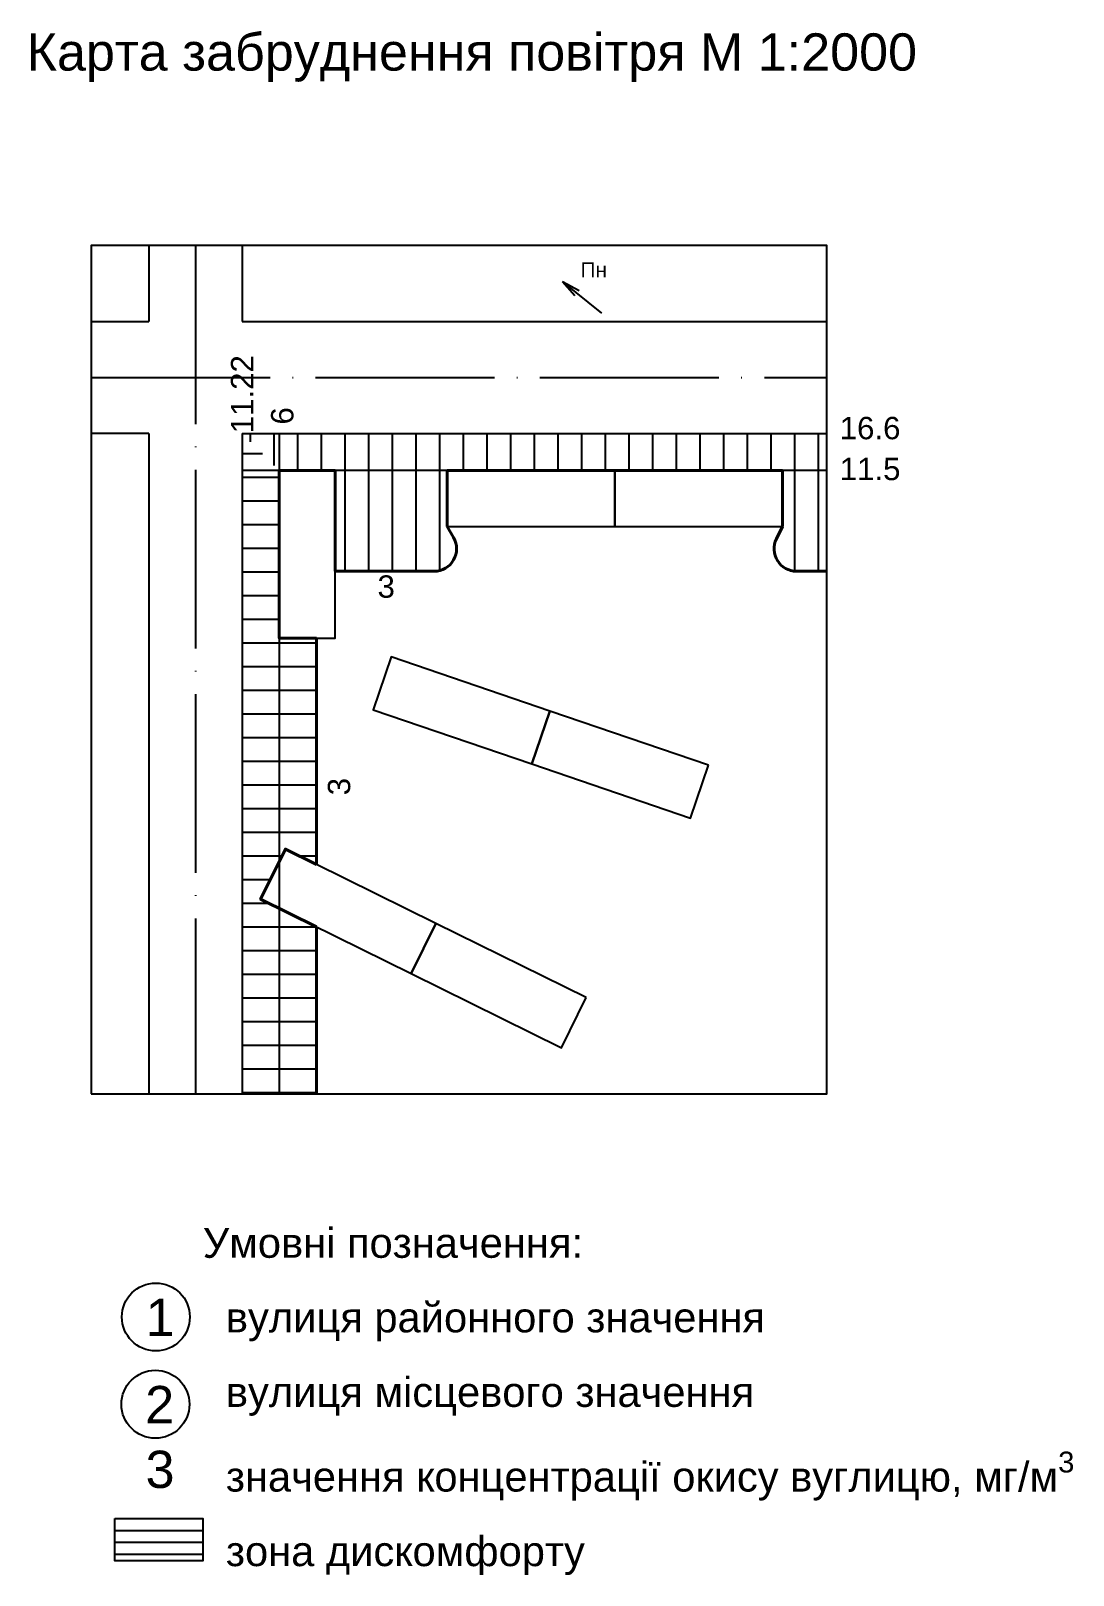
# Model space of a CAD drawing. Header units: millimetres. Extents: x 3866 to 35600, y -8896 to 9491.
# Drawn here: x 24199 to 24338.8, y 2018.1 to 2225.3 of the extents above; entities that cross this region are included whole.
import ezdxf

# ---------------------------------------------------------------- set-up
doc = ezdxf.new("R2010")
doc.units = ezdxf.units.MM
doc.linetypes.add('ACAD_ISO04W100', pattern=[30, 24, -3, 0, -3])
doc.layers.add('будівлі', color=7, linetype='Continuous')
doc.layers.add('ВДМ', color=7, linetype='Continuous')
doc.styles.get("Standard").update_dxf_attribs({"font": 'arial.ttf'})

msp = doc.modelspace()

# ---------------------------------------------------------------- texts
at = {"layer": 'ВДМ', "attachment_point": 1}
for s, width, heights, insert, char_height in [('Карта забруднення повітря М 1:2000', 123.14304, [22.971], (24198.416, 2224.922), 5), ('Пн', 4.32334, [0], (24272.705, 2194.204), 2), ('\\A1;16.6', 4.32334, [0], (24307.468, 2173.461), 3), ('\\A1;11.5', 4.32334, [0], (24307.468, 2167.971), 3), ('\\A1;3', 4.32334, [0], (24245.482, 2152.195), 3), ('\\A1;\\pxsm1.5;Умовні позначення:\\P  вулиця районного значення\\P  вулиця місцевого значення\\P  значення концентрації окису вуглицю, мг/м{\\H0.7x;\\S3^ ;}\\P  зона дискомфорту', 125.23078, [77.474], (24222.039, 2064.631), 4), ('1', 4.32334, [0], (24214.379, 2055.149), 5), ('2', 4.32334, [0], (24214.32, 2043.438), 5), ('3', 4.32334, [0], (24214.371, 2034.751), 5)]:
    msp.add_mtext_dynamic_manual_height_columns(s, width=width, gutter_width=12.5, heights=heights, dxfattribs=dict(at, insert=insert, char_height=char_height))
at = {"layer": 'ВДМ', "char_height": 3, "attachment_point": 1, "rotation": 90}
for s, insert in [('\\A1;11.22', (24225.823, 2171.26)), ('\\A1;6', (24231.198, 2172.431)), ('\\A1;3', (24238.817, 2122.688))]:
    msp.add_mtext_dynamic_manual_height_columns(s, width=4.32334, gutter_width=12.5, heights=[0], dxfattribs=dict(at, insert=insert))

# ---------------------------------------------------------------- hatches: boundary and pattern name
h = msp.add_hatch()
h.set_pattern_fill('LINE', color=256)
h.paths.add_polyline_path([(24237.308, 2143.752), (24232.308, 2143.752), (24232.308, 2166.252), (24227.308, 2171.252), (24227.308, 2082.616), (24237.308, 2082.616), (24237.308, 2105.046), (24229.808, 2108.752), (24233.13, 2115.476), (24237.308, 2113.412)])
h = msp.add_hatch()
h.set_pattern_fill('LINE', color=256, angle=90)
h.paths.add_polyline_path([(24254.808, 2166.252), (24277.308, 2166.252), (24299.808, 2166.252), (24299.808, 2158.752), (24298.981, 2157.088, 0.5569136), (24301.666, 2152.752), (24305.737, 2152.752), (24305.737, 2171.252), (24227.308, 2171.252), (24232.308, 2166.252), (24239.808, 2166.252), (24239.808, 2152.752), (24253.087, 2152.752, 0.5792024), (24255.677, 2157.266), (24254.808, 2158.752)])
at = {"transparency": 33554687}
h = msp.add_hatch(dxfattribs=at)
h.set_pattern_fill('LINE', color=256, scale=0.5)
h.paths.add_polyline_path([(24222.039, 2025.663), (24210.262, 2025.663), (24210.262, 2019.972), (24222.039, 2019.972)])

# ---------------------------------------------------------------- linework, layer by layer
for points in [[(24207.066, 2082.616), (24305.737, 2082.616), (24305.737, 2196.478), (24207.066, 2196.478), (24207.066, 2082.616)], [(24232.308, 2171.252), (24232.308, 2082.616)], [(24305.737, 2166.252), (24227.308, 2166.252)]]:
    msp.add_lwpolyline(points)
at = {"color": 1, "lineweight": 40}
for points in [[(24239.808, 2152.752), (24239.808, 2166.252), (24232.308, 2166.252), (24232.308, 2143.752), (24237.308, 2143.752)], [(24254.808, 2158.752), (24254.808, 2164.213), (24254.808, 2166.252), (24299.808, 2166.252), (24299.808, 2158.752)], [(24237.308, 2143.752), (24237.308, 2113.412)], [(24237.308, 2113.412), (24233.13, 2115.476), (24229.808, 2108.752), (24237.308, 2105.046)], [(24237.308, 2105.046), (24237.308, 2082.616)]]:
    msp.add_lwpolyline(points, dxfattribs=at)
for points in [[(24254.808, 2158.752), (24255.677, 2157.266, -0.5792024), (24253.087, 2152.752), (24239.808, 2152.752)], [(24305.737, 2152.752), (24301.666, 2152.752, -0.5569136), (24298.981, 2157.088), (24299.808, 2158.752)]]:
    msp.add_lwpolyline(points, format="xyb", dxfattribs=at)
msp.add_lwpolyline([(24210.262, 2025.663), (24222.039, 2025.663), (24222.039, 2019.972), (24210.262, 2019.972)], close=True)
for centre in [(24215.747, 2052.692), (24215.688, 2040.981)]:
    msp.add_circle(centre, 4.556)
at = {"layer": 'будівлі', "color": 7}
for points in [[(24232.308, 2166.252), (24232.308, 2143.752), (24239.808, 2143.752), (24239.808, 2166.252), (24232.308, 2166.252)], [(24277.308, 2166.252), (24254.808, 2166.252), (24254.808, 2158.752), (24277.308, 2158.752), (24277.308, 2166.252)], [(24299.808, 2166.252), (24277.308, 2166.252), (24277.308, 2158.752), (24299.808, 2158.752), (24299.808, 2166.252)], [(24268.603, 2133.986), (24247.308, 2141.252), (24244.887, 2134.154), (24266.181, 2126.888), (24268.603, 2133.986)], [(24289.898, 2126.721), (24268.603, 2133.986), (24266.181, 2126.888), (24287.476, 2119.623), (24289.898, 2126.721)], [(24253.303, 2105.509), (24233.13, 2115.476), (24229.808, 2108.752), (24249.981, 2098.785), (24253.303, 2105.509)], [(24273.475, 2095.543), (24253.303, 2105.509), (24249.981, 2098.785), (24270.153, 2088.819), (24273.475, 2095.543)]]:
    msp.add_lwpolyline(points, dxfattribs=at)
at = {"layer": 'ВДМ'}
for points in [[(24214.808, 2196.478), (24214.808, 2186.252)], [(24227.308, 2196.478), (24227.308, 2186.252)], [(24275.563, 2187.357), (24270.304, 2191.648)], [(24270.304, 2191.648), (24271.931, 2189.728)], [(24270.304, 2191.648), (24272.512, 2190.439)], [(24207.066, 2186.252), (24214.808, 2186.252)], [(24227.308, 2186.252), (24305.737, 2186.252)], [(24214.808, 2171.252), (24207.066, 2171.252)], [(24214.808, 2171.252), (24214.808, 2082.616)], [(24227.308, 2171.252), (24305.737, 2171.252)], [(24227.308, 2171.252), (24227.308, 2082.616)]]:
    msp.add_lwpolyline(points, dxfattribs=at)
at = {"layer": 'ВДМ', "linetype": 'ACAD_ISO04W100'}
for points in [[(24221.058, 2196.478), (24221.058, 2082.616)], [(24207.066, 2178.752), (24305.737, 2178.752)]]:
    msp.add_lwpolyline(points, dxfattribs=at)

msp.set_redraw_order([(e.dxf.handle, doc.entitydb.next_handle()) for e in msp.query("TEXT MTEXT ATTDEF DIMENSION ARC_DIMENSION")])  # texts and dimensions are drawn at this point

doc.saveas('drawing.dxf')
